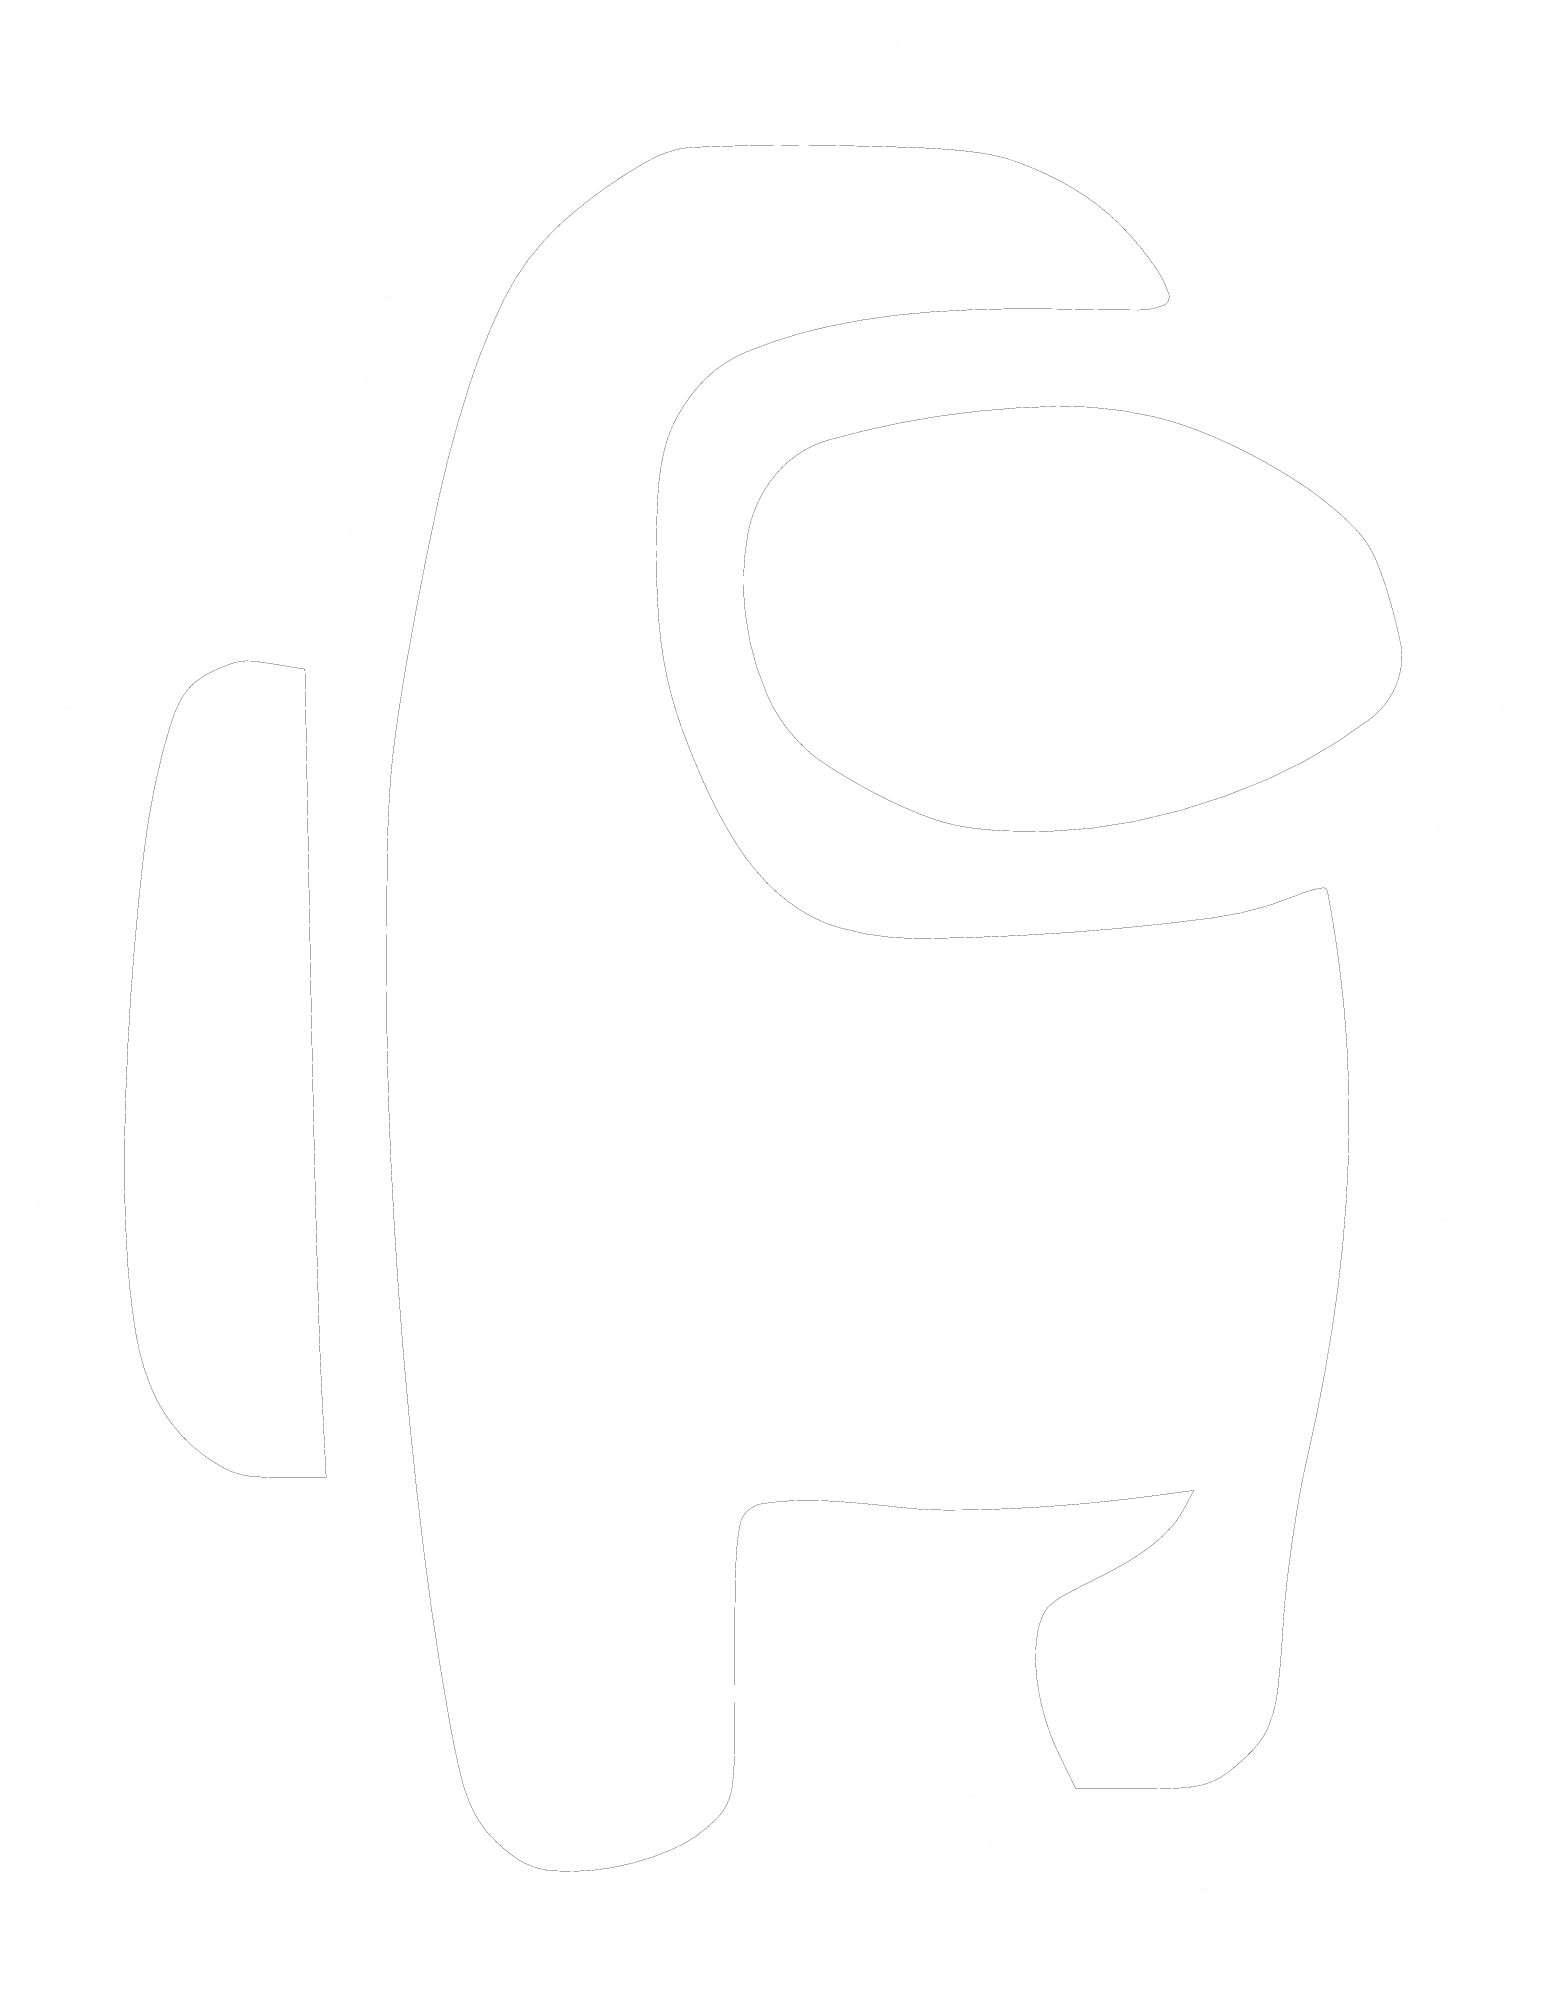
# Model space of a CAD drawing. Header units: inches. Extents: x 0.68 to 3.23, y 0.27 to 3.64.
import ezdxf

# ---------------------------------------------------------------- set-up
doc = ezdxf.new("R2010")
doc.units = ezdxf.units.IN
doc.header["$MEASUREMENT"] = 0
doc.layers.add('Mechanical 1', color=6, linetype='Continuous')
doc.layers.add('Pad Holes', color=156, linetype='Continuous')

msp = doc.modelspace()

# ---------------------------------------------------------------- hatches: boundary and pattern name
at = {"layer": 'Pad Holes'}
h = msp.add_hatch(color=7, dxfattribs=at)
edge = h.paths.add_edge_path()
edge.add_arc((1.8083, 3.6286), 0.000125, 0, 360)
h = msp.add_hatch(color=7, dxfattribs=at)
edge = h.paths.add_edge_path()
edge.add_arc((1.8083, 3.6286), 0.000125, 0, 360)
h = msp.add_hatch(color=7, dxfattribs=at)
edge = h.paths.add_edge_path()
edge.add_arc((1.8991, 3.638), 0.000125, 0, 360)
h = msp.add_hatch(color=7, dxfattribs=at)
edge = h.paths.add_edge_path()
edge.add_arc((1.8991, 3.638), 0.000125, 0, 360)
h = msp.add_hatch(color=7, dxfattribs=at)
edge = h.paths.add_edge_path()
edge.add_arc((2.0364, 3.6407), 0.000125, 0, 360)
h = msp.add_hatch(color=7, dxfattribs=at)
edge = h.paths.add_edge_path()
edge.add_arc((2.0364, 3.6407), 0.000125, 0, 360)
h = msp.add_hatch(color=7, dxfattribs=at)
edge = h.paths.add_edge_path()
edge.add_arc((2.1766, 3.6378), 0.000125, 0, 360)
h = msp.add_hatch(color=7, dxfattribs=at)
edge = h.paths.add_edge_path()
edge.add_arc((2.1766, 3.6378), 0.000125, 0, 360)
h = msp.add_hatch(color=7, dxfattribs=at)
edge = h.paths.add_edge_path()
edge.add_arc((2.2806, 3.6286), 0.000125, 0, 360)
h = msp.add_hatch(color=7, dxfattribs=at)
edge = h.paths.add_edge_path()
edge.add_arc((2.2806, 3.6286), 0.000125, 0, 360)
h = msp.add_hatch(color=7, dxfattribs=at)
edge = h.paths.add_edge_path()
edge.add_arc((1.7001, 3.6027), 0.000125, 0, 360)
h = msp.add_hatch(color=7, dxfattribs=at)
edge = h.paths.add_edge_path()
edge.add_arc((1.7001, 3.6027), 0.000125, 0, 360)
h = msp.add_hatch(color=7, dxfattribs=at)
edge = h.paths.add_edge_path()
edge.add_arc((2.4143, 3.5988), 0.000125, 0, 360)
h = msp.add_hatch(color=7, dxfattribs=at)
edge = h.paths.add_edge_path()
edge.add_arc((2.4143, 3.5988), 0.000125, 0, 360)
h = msp.add_hatch(color=7, dxfattribs=at)
edge = h.paths.add_edge_path()
edge.add_arc((1.6077, 3.5637), 0.000125, 0, 360)
h = msp.add_hatch(color=7, dxfattribs=at)
edge = h.paths.add_edge_path()
edge.add_arc((1.6077, 3.5637), 0.000125, 0, 360)
h = msp.add_hatch(color=7, dxfattribs=at)
edge = h.paths.add_edge_path()
edge.add_arc((2.5386, 3.5479), 0.000125, 0, 360)
h = msp.add_hatch(color=7, dxfattribs=at)
edge = h.paths.add_edge_path()
edge.add_arc((2.5386, 3.5479), 0.000125, 0, 360)
h = msp.add_hatch(color=7, dxfattribs=at)
edge = h.paths.add_edge_path()
edge.add_arc((1.5245, 3.5083), 0.000125, 0, 360)
h = msp.add_hatch(color=7, dxfattribs=at)
edge = h.paths.add_edge_path()
edge.add_arc((1.5245, 3.5083), 0.000125, 0, 360)
h = msp.add_hatch(color=7, dxfattribs=at)
edge = h.paths.add_edge_path()
edge.add_arc((2.6572, 3.4737), 0.000125, 0, 360)
h = msp.add_hatch(color=7, dxfattribs=at)
edge = h.paths.add_edge_path()
edge.add_arc((2.6572, 3.4737), 0.000125, 0, 360)
h = msp.add_hatch(color=7, dxfattribs=at)
edge = h.paths.add_edge_path()
edge.add_arc((1.4442, 3.4331), 0.000125, 0, 360)
h = msp.add_hatch(color=7, dxfattribs=at)
edge = h.paths.add_edge_path()
edge.add_arc((1.4442, 3.4331), 0.000125, 0, 360)
h = msp.add_hatch(color=7, dxfattribs=at)
edge = h.paths.add_edge_path()
edge.add_arc((2.7735, 3.3744), 0.000125, 0, 360)
h = msp.add_hatch(color=7, dxfattribs=at)
edge = h.paths.add_edge_path()
edge.add_arc((2.7735, 3.3744), 0.000125, 0, 360)
h = msp.add_hatch(color=7, dxfattribs=at)
edge = h.paths.add_edge_path()
edge.add_arc((1.3559, 3.3184), 0.000125, 0, 360)
h = msp.add_hatch(color=7, dxfattribs=at)
edge = h.paths.add_edge_path()
edge.add_arc((1.3559, 3.3184), 0.000125, 0, 360)
h = msp.add_hatch(color=7, dxfattribs=at)
edge = h.paths.add_edge_path()
edge.add_arc((2.8465, 3.2992), 0.000125, 0, 360)
h = msp.add_hatch(color=7, dxfattribs=at)
edge = h.paths.add_edge_path()
edge.add_arc((2.8465, 3.2992), 0.000125, 0, 360)
h = msp.add_hatch(color=7, dxfattribs=at)
edge = h.paths.add_edge_path()
edge.add_arc((2.8988, 3.2347), 0.000125, 0, 360)
h = msp.add_hatch(color=7, dxfattribs=at)
edge = h.paths.add_edge_path()
edge.add_arc((2.8988, 3.2347), 0.000125, 0, 360)
h = msp.add_hatch(color=7, dxfattribs=at)
edge = h.paths.add_edge_path()
edge.add_arc((1.2925, 3.1927), 0.000125, 0, 360)
h = msp.add_hatch(color=7, dxfattribs=at)
edge = h.paths.add_edge_path()
edge.add_arc((1.2925, 3.1927), 0.000125, 0, 360)
h = msp.add_hatch(color=7, dxfattribs=at)
edge = h.paths.add_edge_path()
edge.add_arc((2.9307, 3.1826), 0.000125, 0, 360)
h = msp.add_hatch(color=7, dxfattribs=at)
edge = h.paths.add_edge_path()
edge.add_arc((2.9307, 3.1826), 0.000125, 0, 360)
h = msp.add_hatch(color=7, dxfattribs=at)
edge = h.paths.add_edge_path()
edge.add_arc((2.9324, 3.1519), 0.000125, 0, 360)
h = msp.add_hatch(color=7, dxfattribs=at)
edge = h.paths.add_edge_path()
edge.add_arc((2.9324, 3.1519), 0.000125, 0, 360)
h = msp.add_hatch(color=7, dxfattribs=at)
edge = h.paths.add_edge_path()
edge.add_arc((2.9335, 3.137), 0.000125, 0, 360)
h = msp.add_hatch(color=7, dxfattribs=at)
edge = h.paths.add_edge_path()
edge.add_arc((2.9335, 3.137), 0.000125, 0, 360)
h = msp.add_hatch(color=7, dxfattribs=at)
edge = h.paths.add_edge_path()
edge.add_arc((2.9499, 3.1121), 0.000125, 0, 360)
h = msp.add_hatch(color=7, dxfattribs=at)
edge = h.paths.add_edge_path()
edge.add_arc((2.9499, 3.1121), 0.000125, 0, 360)
h = msp.add_hatch(color=7, dxfattribs=at)
edge = h.paths.add_edge_path()
edge.add_arc((2.979, 3.0781), 0.000125, 0, 360)
h = msp.add_hatch(color=7, dxfattribs=at)
edge = h.paths.add_edge_path()
edge.add_arc((2.979, 3.0781), 0.000125, 0, 360)
h = msp.add_hatch(color=7, dxfattribs=at)
edge = h.paths.add_edge_path()
edge.add_arc((1.2519, 3.0494), 0.000125, 0, 360)
h = msp.add_hatch(color=7, dxfattribs=at)
edge = h.paths.add_edge_path()
edge.add_arc((1.2519, 3.0494), 0.000125, 0, 360)
h = msp.add_hatch(color=7, dxfattribs=at)
edge = h.paths.add_edge_path()
edge.add_arc((3.0258, 3.0306), 0.000125, 0, 360)
h = msp.add_hatch(color=7, dxfattribs=at)
edge = h.paths.add_edge_path()
edge.add_arc((3.0258, 3.0306), 0.000125, 0, 360)
h = msp.add_hatch(color=7, dxfattribs=at)
edge = h.paths.add_edge_path()
edge.add_arc((1.2315, 2.8819), 0.000125, 0, 360)
h = msp.add_hatch(color=7, dxfattribs=at)
edge = h.paths.add_edge_path()
edge.add_arc((1.2315, 2.8819), 0.000125, 0, 360)
h = msp.add_hatch(color=7, dxfattribs=at)
edge = h.paths.add_edge_path()
edge.add_arc((1.2235, 2.7755), 0.000125, 0, 360)
h = msp.add_hatch(color=7, dxfattribs=at)
edge = h.paths.add_edge_path()
edge.add_arc((1.2235, 2.7755), 0.000125, 0, 360)
h = msp.add_hatch(color=7, dxfattribs=at)
edge = h.paths.add_edge_path()
edge.add_arc((1.1811, 2.7339), 0.000125, 0, 360)
h = msp.add_hatch(color=7, dxfattribs=at)
edge = h.paths.add_edge_path()
edge.add_arc((1.1811, 2.7339), 0.000125, 0, 360)
h = msp.add_hatch(color=7, dxfattribs=at)
edge = h.paths.add_edge_path()
edge.add_arc((1.2101, 2.7478), 0.000125, 0, 360)
h = msp.add_hatch(color=7, dxfattribs=at)
edge = h.paths.add_edge_path()
edge.add_arc((1.2101, 2.7478), 0.000125, 0, 360)
h = msp.add_hatch(color=7, dxfattribs=at)
edge = h.paths.add_edge_path()
edge.add_arc((0.9492, 2.7001), 0.000125, 0, 360)
h = msp.add_hatch(color=7, dxfattribs=at)
edge = h.paths.add_edge_path()
edge.add_arc((0.9492, 2.7001), 0.000125, 0, 360)
h = msp.add_hatch(color=7, dxfattribs=at)
edge = h.paths.add_edge_path()
edge.add_arc((1.0575, 2.7178), 0.000125, 0, 360)
h = msp.add_hatch(color=7, dxfattribs=at)
edge = h.paths.add_edge_path()
edge.add_arc((1.0575, 2.7178), 0.000125, 0, 360)
h = msp.add_hatch(color=7, dxfattribs=at)
edge = h.paths.add_edge_path()
edge.add_arc((0.868, 2.6753), 0.000125, 0, 360)
h = msp.add_hatch(color=7, dxfattribs=at)
edge = h.paths.add_edge_path()
edge.add_arc((0.868, 2.6753), 0.000125, 0, 360)
h = msp.add_hatch(color=7, dxfattribs=at)
edge = h.paths.add_edge_path()
edge.add_arc((0.8102, 2.6427), 0.000125, 0, 360)
h = msp.add_hatch(color=7, dxfattribs=at)
edge = h.paths.add_edge_path()
edge.add_arc((0.8102, 2.6427), 0.000125, 0, 360)
h = msp.add_hatch(color=7, dxfattribs=at)
edge = h.paths.add_edge_path()
edge.add_arc((0.7738, 2.6014), 0.000125, 0, 360)
h = msp.add_hatch(color=7, dxfattribs=at)
edge = h.paths.add_edge_path()
edge.add_arc((0.7738, 2.6014), 0.000125, 0, 360)
h = msp.add_hatch(color=7, dxfattribs=at)
edge = h.paths.add_edge_path()
edge.add_arc((0.73, 2.4771), 0.000125, 0, 360)
h = msp.add_hatch(color=7, dxfattribs=at)
edge = h.paths.add_edge_path()
edge.add_arc((0.73, 2.4771), 0.000125, 0, 360)
h = msp.add_hatch(color=7, dxfattribs=at)
edge = h.paths.add_edge_path()
edge.add_arc((3.2296, 2.4811), 0.000125, 0, 360)
h = msp.add_hatch(color=7, dxfattribs=at)
edge = h.paths.add_edge_path()
edge.add_arc((3.2296, 2.4811), 0.000125, 0, 360)
h = msp.add_hatch(color=7, dxfattribs=at)
edge = h.paths.add_edge_path()
edge.add_arc((3.1499, 2.3147), 0.000125, 0, 360)
h = msp.add_hatch(color=7, dxfattribs=at)
edge = h.paths.add_edge_path()
edge.add_arc((3.1499, 2.3147), 0.000125, 0, 360)
h = msp.add_hatch(color=7, dxfattribs=at)
edge = h.paths.add_edge_path()
edge.add_arc((3.1181, 2.2728), 0.000125, 0, 360)
h = msp.add_hatch(color=7, dxfattribs=at)
edge = h.paths.add_edge_path()
edge.add_arc((3.1181, 2.2728), 0.000125, 0, 360)
h = msp.add_hatch(color=7, dxfattribs=at)
edge = h.paths.add_edge_path()
edge.add_arc((0.7004, 2.251), 0.000125, 0, 360)
h = msp.add_hatch(color=7, dxfattribs=at)
edge = h.paths.add_edge_path()
edge.add_arc((0.7004, 2.251), 0.000125, 0, 360)
h = msp.add_hatch(color=7, dxfattribs=at)
edge = h.paths.add_edge_path()
edge.add_arc((0.6832, 1.959), 0.000125, 0, 360)
h = msp.add_hatch(color=7, dxfattribs=at)
edge = h.paths.add_edge_path()
edge.add_arc((0.6832, 1.959), 0.000125, 0, 360)
h = msp.add_hatch(color=7, dxfattribs=at)
edge = h.paths.add_edge_path()
edge.add_arc((3.1273, 1.9687), 0.000125, 0, 360)
h = msp.add_hatch(color=7, dxfattribs=at)
edge = h.paths.add_edge_path()
edge.add_arc((3.1273, 1.9687), 0.000125, 0, 360)
h = msp.add_hatch(color=7, dxfattribs=at)
edge = h.paths.add_edge_path()
edge.add_arc((3.1308, 1.7495), 0.000125, 0, 360)
h = msp.add_hatch(color=7, dxfattribs=at)
edge = h.paths.add_edge_path()
edge.add_arc((3.1308, 1.7495), 0.000125, 0, 360)
h = msp.add_hatch(color=7, dxfattribs=at)
edge = h.paths.add_edge_path()
edge.add_arc((0.6812, 1.6055), 0.000125, 0, 360)
h = msp.add_hatch(color=7, dxfattribs=at)
edge = h.paths.add_edge_path()
edge.add_arc((0.6812, 1.6055), 0.000125, 0, 360)
h = msp.add_hatch(color=7, dxfattribs=at)
edge = h.paths.add_edge_path()
edge.add_arc((3.1256, 1.5845), 0.000125, 0, 360)
h = msp.add_hatch(color=7, dxfattribs=at)
edge = h.paths.add_edge_path()
edge.add_arc((3.1256, 1.5845), 0.000125, 0, 360)
h = msp.add_hatch(color=7, dxfattribs=at)
edge = h.paths.add_edge_path()
edge.add_arc((3.109, 1.4061), 0.000125, 0, 360)
h = msp.add_hatch(color=7, dxfattribs=at)
edge = h.paths.add_edge_path()
edge.add_arc((3.109, 1.4061), 0.000125, 0, 360)
h = msp.add_hatch(color=7, dxfattribs=at)
edge = h.paths.add_edge_path()
edge.add_arc((0.6854, 1.2984), 0.000125, 0, 360)
h = msp.add_hatch(color=7, dxfattribs=at)
edge = h.paths.add_edge_path()
edge.add_arc((0.6854, 1.2984), 0.000125, 0, 360)
h = msp.add_hatch(color=7, dxfattribs=at)
edge = h.paths.add_edge_path()
edge.add_arc((0.7303, 1.2073), 0.000125, 0, 360)
h = msp.add_hatch(color=7, dxfattribs=at)
edge = h.paths.add_edge_path()
edge.add_arc((0.7303, 1.2073), 0.000125, 0, 360)
h = msp.add_hatch(color=7, dxfattribs=at)
edge = h.paths.add_edge_path()
edge.add_arc((0.7787, 1.126), 0.000125, 0, 360)
h = msp.add_hatch(color=7, dxfattribs=at)
edge = h.paths.add_edge_path()
edge.add_arc((0.7787, 1.126), 0.000125, 0, 360)
h = msp.add_hatch(color=7, dxfattribs=at)
edge = h.paths.add_edge_path()
edge.add_arc((3.0734, 1.1326), 0.000125, 0, 360)
h = msp.add_hatch(color=7, dxfattribs=at)
edge = h.paths.add_edge_path()
edge.add_arc((3.0734, 1.1326), 0.000125, 0, 360)
h = msp.add_hatch(color=7, dxfattribs=at)
edge = h.paths.add_edge_path()
edge.add_arc((0.8399, 1.052), 0.000125, 0, 360)
h = msp.add_hatch(color=7, dxfattribs=at)
edge = h.paths.add_edge_path()
edge.add_arc((0.8399, 1.052), 0.000125, 0, 360)
h = msp.add_hatch(color=7, dxfattribs=at)
edge = h.paths.add_edge_path()
edge.add_arc((0.9031, 0.9959), 0.000125, 0, 360)
h = msp.add_hatch(color=7, dxfattribs=at)
edge = h.paths.add_edge_path()
edge.add_arc((0.9031, 0.9959), 0.000125, 0, 360)
h = msp.add_hatch(color=7, dxfattribs=at)
edge = h.paths.add_edge_path()
edge.add_arc((1.1273, 0.9825), 0.000125, 0, 360)
h = msp.add_hatch(color=7, dxfattribs=at)
edge = h.paths.add_edge_path()
edge.add_arc((1.1273, 0.9825), 0.000125, 0, 360)
h = msp.add_hatch(color=7, dxfattribs=at)
edge = h.paths.add_edge_path()
edge.add_arc((1.1545, 0.9835), 0.000125, 0, 360)
h = msp.add_hatch(color=7, dxfattribs=at)
edge = h.paths.add_edge_path()
edge.add_arc((1.1545, 0.9835), 0.000125, 0, 360)
h = msp.add_hatch(color=7, dxfattribs=at)
edge = h.paths.add_edge_path()
edge.add_arc((1.173, 0.9806), 0.000125, 0, 360)
h = msp.add_hatch(color=7, dxfattribs=at)
edge = h.paths.add_edge_path()
edge.add_arc((1.173, 0.9806), 0.000125, 0, 360)
h = msp.add_hatch(color=7, dxfattribs=at)
edge = h.paths.add_edge_path()
edge.add_arc((0.9562, 0.9724), 0.000125, 0, 360)
h = msp.add_hatch(color=7, dxfattribs=at)
edge = h.paths.add_edge_path()
edge.add_arc((0.9562, 0.9724), 0.000125, 0, 360)
h = msp.add_hatch(color=7, dxfattribs=at)
edge = h.paths.add_edge_path()
edge.add_arc((0.9795, 0.97), 0.000125, 0, 360)
h = msp.add_hatch(color=7, dxfattribs=at)
edge = h.paths.add_edge_path()
edge.add_arc((0.9795, 0.97), 0.000125, 0, 360)
h = msp.add_hatch(color=7, dxfattribs=at)
edge = h.paths.add_edge_path()
edge.add_arc((1.013, 0.9702), 0.000125, 0, 360)
h = msp.add_hatch(color=7, dxfattribs=at)
edge = h.paths.add_edge_path()
edge.add_arc((1.013, 0.9702), 0.000125, 0, 360)
h = msp.add_hatch(color=7, dxfattribs=at)
edge = h.paths.add_edge_path()
edge.add_arc((1.0501, 0.9725), 0.000125, 0, 360)
h = msp.add_hatch(color=7, dxfattribs=at)
edge = h.paths.add_edge_path()
edge.add_arc((1.0501, 0.9725), 0.000125, 0, 360)
h = msp.add_hatch(color=7, dxfattribs=at)
edge = h.paths.add_edge_path()
edge.add_arc((1.0853, 0.9768), 0.000125, 0, 360)
h = msp.add_hatch(color=7, dxfattribs=at)
edge = h.paths.add_edge_path()
edge.add_arc((1.0853, 0.9768), 0.000125, 0, 360)
h = msp.add_hatch(color=7, dxfattribs=at)
edge = h.paths.add_edge_path()
edge.add_arc((1.1858, 0.9733), 0.000125, 0, 360)
h = msp.add_hatch(color=7, dxfattribs=at)
edge = h.paths.add_edge_path()
edge.add_arc((1.1858, 0.9733), 0.000125, 0, 360)
h = msp.add_hatch(color=7, dxfattribs=at)
edge = h.paths.add_edge_path()
edge.add_arc((1.1941, 0.9583), 0.000125, 0, 360)
h = msp.add_hatch(color=7, dxfattribs=at)
edge = h.paths.add_edge_path()
edge.add_arc((1.1941, 0.9583), 0.000125, 0, 360)
h = msp.add_hatch(color=7, dxfattribs=at)
edge = h.paths.add_edge_path()
edge.add_arc((2.1413, 0.9446), 0.000125, 0, 360)
h = msp.add_hatch(color=7, dxfattribs=at)
edge = h.paths.add_edge_path()
edge.add_arc((2.1413, 0.9446), 0.000125, 0, 360)
h = msp.add_hatch(color=7, dxfattribs=at)
edge = h.paths.add_edge_path()
edge.add_arc((2.1919, 0.9477), 0.000125, 0, 360)
h = msp.add_hatch(color=7, dxfattribs=at)
edge = h.paths.add_edge_path()
edge.add_arc((2.1919, 0.9477), 0.000125, 0, 360)
h = msp.add_hatch(color=7, dxfattribs=at)
edge = h.paths.add_edge_path()
edge.add_arc((1.2, 0.9219), 0.000125, 0, 360)
h = msp.add_hatch(color=7, dxfattribs=at)
edge = h.paths.add_edge_path()
edge.add_arc((1.2, 0.9219), 0.000125, 0, 360)
h = msp.add_hatch(color=7, dxfattribs=at)
edge = h.paths.add_edge_path()
edge.add_arc((2.1142, 0.9305), 0.000125, 0, 360)
h = msp.add_hatch(color=7, dxfattribs=at)
edge = h.paths.add_edge_path()
edge.add_arc((2.1142, 0.9305), 0.000125, 0, 360)
h = msp.add_hatch(color=7, dxfattribs=at)
edge = h.paths.add_edge_path()
edge.add_arc((2.2217, 0.9318), 0.000125, 0, 360)
h = msp.add_hatch(color=7, dxfattribs=at)
edge = h.paths.add_edge_path()
edge.add_arc((2.2217, 0.9318), 0.000125, 0, 360)
h = msp.add_hatch(color=7, dxfattribs=at)
edge = h.paths.add_edge_path()
edge.add_arc((2.0992, 0.904), 0.000125, 0, 360)
h = msp.add_hatch(color=7, dxfattribs=at)
edge = h.paths.add_edge_path()
edge.add_arc((2.0992, 0.904), 0.000125, 0, 360)
h = msp.add_hatch(color=7, dxfattribs=at)
edge = h.paths.add_edge_path()
edge.add_arc((2.2413, 0.8907), 0.000125, 0, 360)
h = msp.add_hatch(color=7, dxfattribs=at)
edge = h.paths.add_edge_path()
edge.add_arc((2.2413, 0.8907), 0.000125, 0, 360)
h = msp.add_hatch(color=7, dxfattribs=at)
edge = h.paths.add_edge_path()
edge.add_arc((3.033, 0.8841), 0.000125, 0, 360)
h = msp.add_hatch(color=7, dxfattribs=at)
edge = h.paths.add_edge_path()
edge.add_arc((3.033, 0.8841), 0.000125, 0, 360)
h = msp.add_hatch(color=7, dxfattribs=at)
edge = h.paths.add_edge_path()
edge.add_arc((1.2046, 0.8696), 0.000125, 0, 360)
h = msp.add_hatch(color=7, dxfattribs=at)
edge = h.paths.add_edge_path()
edge.add_arc((1.2046, 0.8696), 0.000125, 0, 360)
h = msp.add_hatch(color=7, dxfattribs=at)
edge = h.paths.add_edge_path()
edge.add_arc((2.0908, 0.8482), 0.000125, 0, 360)
h = msp.add_hatch(color=7, dxfattribs=at)
edge = h.paths.add_edge_path()
edge.add_arc((2.0908, 0.8482), 0.000125, 0, 360)
h = msp.add_hatch(color=7, dxfattribs=at)
edge = h.paths.add_edge_path()
edge.add_arc((1.2076, 0.795), 0.000125, 0, 360)
h = msp.add_hatch(color=7, dxfattribs=at)
edge = h.paths.add_edge_path()
edge.add_arc((1.2076, 0.795), 0.000125, 0, 360)
h = msp.add_hatch(color=7, dxfattribs=at)
edge = h.paths.add_edge_path()
edge.add_arc((2.2605, 0.7932), 0.000125, 0, 360)
h = msp.add_hatch(color=7, dxfattribs=at)
edge = h.paths.add_edge_path()
edge.add_arc((2.2605, 0.7932), 0.000125, 0, 360)
h = msp.add_hatch(color=7, dxfattribs=at)
edge = h.paths.add_edge_path()
edge.add_arc((1.214, 0.6779), 0.000125, 0, 360)
h = msp.add_hatch(color=7, dxfattribs=at)
edge = h.paths.add_edge_path()
edge.add_arc((1.214, 0.6779), 0.000125, 0, 360)
h = msp.add_hatch(color=7, dxfattribs=at)
edge = h.paths.add_edge_path()
edge.add_arc((2.0794, 0.677), 0.000125, 0, 360)
h = msp.add_hatch(color=7, dxfattribs=at)
edge = h.paths.add_edge_path()
edge.add_arc((2.0794, 0.677), 0.000125, 0, 360)
h = msp.add_hatch(color=7, dxfattribs=at)
edge = h.paths.add_edge_path()
edge.add_arc((2.283, 0.6788), 0.000125, 0, 360)
h = msp.add_hatch(color=7, dxfattribs=at)
edge = h.paths.add_edge_path()
edge.add_arc((2.283, 0.6788), 0.000125, 0, 360)
h = msp.add_hatch(color=7, dxfattribs=at)
edge = h.paths.add_edge_path()
edge.add_arc((2.989, 0.7051), 0.000125, 0, 360)
h = msp.add_hatch(color=7, dxfattribs=at)
edge = h.paths.add_edge_path()
edge.add_arc((2.989, 0.7051), 0.000125, 0, 360)
h = msp.add_hatch(color=7, dxfattribs=at)
edge = h.paths.add_edge_path()
edge.add_arc((1.2267, 0.5742), 0.000125, 0, 360)
h = msp.add_hatch(color=7, dxfattribs=at)
edge = h.paths.add_edge_path()
edge.add_arc((1.2267, 0.5742), 0.000125, 0, 360)
h = msp.add_hatch(color=7, dxfattribs=at)
edge = h.paths.add_edge_path()
edge.add_arc((2.3096, 0.5807), 0.000125, 0, 360)
h = msp.add_hatch(color=7, dxfattribs=at)
edge = h.paths.add_edge_path()
edge.add_arc((2.3096, 0.5807), 0.000125, 0, 360)
h = msp.add_hatch(color=7, dxfattribs=at)
edge = h.paths.add_edge_path()
edge.add_arc((2.9383, 0.5772), 0.000125, 0, 360)
h = msp.add_hatch(color=7, dxfattribs=at)
edge = h.paths.add_edge_path()
edge.add_arc((2.9383, 0.5772), 0.000125, 0, 360)
h = msp.add_hatch(color=7, dxfattribs=at)
edge = h.paths.add_edge_path()
edge.add_arc((2.0717, 0.5693), 0.000125, 0, 360)
h = msp.add_hatch(color=7, dxfattribs=at)
edge = h.paths.add_edge_path()
edge.add_arc((2.0717, 0.5693), 0.000125, 0, 360)
h = msp.add_hatch(color=7, dxfattribs=at)
edge = h.paths.add_edge_path()
edge.add_arc((2.0643, 0.5178), 0.000125, 0, 360)
h = msp.add_hatch(color=7, dxfattribs=at)
edge = h.paths.add_edge_path()
edge.add_arc((2.0643, 0.5178), 0.000125, 0, 360)
h = msp.add_hatch(color=7, dxfattribs=at)
edge = h.paths.add_edge_path()
edge.add_arc((1.2446, 0.4877), 0.000125, 0, 360)
h = msp.add_hatch(color=7, dxfattribs=at)
edge = h.paths.add_edge_path()
edge.add_arc((1.2446, 0.4877), 0.000125, 0, 360)
h = msp.add_hatch(color=7, dxfattribs=at)
edge = h.paths.add_edge_path()
edge.add_arc((2.0524, 0.4821), 0.000125, 0, 360)
h = msp.add_hatch(color=7, dxfattribs=at)
edge = h.paths.add_edge_path()
edge.add_arc((2.0524, 0.4821), 0.000125, 0, 360)
h = msp.add_hatch(color=7, dxfattribs=at)
edge = h.paths.add_edge_path()
edge.add_arc((2.3379, 0.504), 0.000125, 0, 360)
h = msp.add_hatch(color=7, dxfattribs=at)
edge = h.paths.add_edge_path()
edge.add_arc((2.3379, 0.504), 0.000125, 0, 360)
h = msp.add_hatch(color=7, dxfattribs=at)
edge = h.paths.add_edge_path()
edge.add_arc((2.8768, 0.4936), 0.000125, 0, 360)
h = msp.add_hatch(color=7, dxfattribs=at)
edge = h.paths.add_edge_path()
edge.add_arc((2.8768, 0.4936), 0.000125, 0, 360)
h = msp.add_hatch(color=7, dxfattribs=at)
edge = h.paths.add_edge_path()
edge.add_arc((2.0312, 0.4453), 0.000125, 0, 360)
h = msp.add_hatch(color=7, dxfattribs=at)
edge = h.paths.add_edge_path()
edge.add_arc((2.0312, 0.4453), 0.000125, 0, 360)
h = msp.add_hatch(color=7, dxfattribs=at)
edge = h.paths.add_edge_path()
edge.add_arc((2.3656, 0.4611), 0.000125, 0, 360)
h = msp.add_hatch(color=7, dxfattribs=at)
edge = h.paths.add_edge_path()
edge.add_arc((2.3656, 0.4611), 0.000125, 0, 360)
h = msp.add_hatch(color=7, dxfattribs=at)
edge = h.paths.add_edge_path()
edge.add_arc((2.3977, 0.4389), 0.000125, 0, 360)
h = msp.add_hatch(color=7, dxfattribs=at)
edge = h.paths.add_edge_path()
edge.add_arc((2.3977, 0.4389), 0.000125, 0, 360)
h = msp.add_hatch(color=7, dxfattribs=at)
edge = h.paths.add_edge_path()
edge.add_arc((2.8283, 0.4568), 0.000125, 0, 360)
h = msp.add_hatch(color=7, dxfattribs=at)
edge = h.paths.add_edge_path()
edge.add_arc((2.8283, 0.4568), 0.000125, 0, 360)
h = msp.add_hatch(color=7, dxfattribs=at)
edge = h.paths.add_edge_path()
edge.add_arc((1.2674, 0.4243), 0.000125, 0, 360)
h = msp.add_hatch(color=7, dxfattribs=at)
edge = h.paths.add_edge_path()
edge.add_arc((1.2674, 0.4243), 0.000125, 0, 360)
h = msp.add_hatch(color=7, dxfattribs=at)
edge = h.paths.add_edge_path()
edge.add_arc((2.4456, 0.4248), 0.000125, 0, 360)
h = msp.add_hatch(color=7, dxfattribs=at)
edge = h.paths.add_edge_path()
edge.add_arc((2.4456, 0.4248), 0.000125, 0, 360)
h = msp.add_hatch(color=7, dxfattribs=at)
edge = h.paths.add_edge_path()
edge.add_arc((2.515, 0.4172), 0.000125, 0, 360)
h = msp.add_hatch(color=7, dxfattribs=at)
edge = h.paths.add_edge_path()
edge.add_arc((2.515, 0.4172), 0.000125, 0, 360)
h = msp.add_hatch(color=7, dxfattribs=at)
edge = h.paths.add_edge_path()
edge.add_arc((2.6182, 0.4154), 0.000125, 0, 360)
h = msp.add_hatch(color=7, dxfattribs=at)
edge = h.paths.add_edge_path()
edge.add_arc((2.6182, 0.4154), 0.000125, 0, 360)
h = msp.add_hatch(color=7, dxfattribs=at)
edge = h.paths.add_edge_path()
edge.add_arc((2.7077, 0.4199), 0.000125, 0, 360)
h = msp.add_hatch(color=7, dxfattribs=at)
edge = h.paths.add_edge_path()
edge.add_arc((2.7077, 0.4199), 0.000125, 0, 360)
h = msp.add_hatch(color=7, dxfattribs=at)
edge = h.paths.add_edge_path()
edge.add_arc((2.7745, 0.433), 0.000125, 0, 360)
h = msp.add_hatch(color=7, dxfattribs=at)
edge = h.paths.add_edge_path()
edge.add_arc((2.7745, 0.433), 0.000125, 0, 360)
h = msp.add_hatch(color=7, dxfattribs=at)
edge = h.paths.add_edge_path()
edge.add_arc((1.3161, 0.3719), 0.000125, 0, 360)
h = msp.add_hatch(color=7, dxfattribs=at)
edge = h.paths.add_edge_path()
edge.add_arc((1.3161, 0.3719), 0.000125, 0, 360)
h = msp.add_hatch(color=7, dxfattribs=at)
edge = h.paths.add_edge_path()
edge.add_arc((1.9673, 0.3789), 0.000125, 0, 360)
h = msp.add_hatch(color=7, dxfattribs=at)
edge = h.paths.add_edge_path()
edge.add_arc((1.9673, 0.3789), 0.000125, 0, 360)
h = msp.add_hatch(color=7, dxfattribs=at)
edge = h.paths.add_edge_path()
edge.add_arc((1.4234, 0.3211), 0.000125, 0, 360)
h = msp.add_hatch(color=7, dxfattribs=at)
edge = h.paths.add_edge_path()
edge.add_arc((1.4234, 0.3211), 0.000125, 0, 360)
h = msp.add_hatch(color=7, dxfattribs=at)
edge = h.paths.add_edge_path()
edge.add_arc((1.8735, 0.3215), 0.000125, 0, 360)
h = msp.add_hatch(color=7, dxfattribs=at)
edge = h.paths.add_edge_path()
edge.add_arc((1.8735, 0.3215), 0.000125, 0, 360)
h = msp.add_hatch(color=7, dxfattribs=at)
edge = h.paths.add_edge_path()
edge.add_arc((1.5507, 0.2832), 0.000125, 0, 360)
h = msp.add_hatch(color=7, dxfattribs=at)
edge = h.paths.add_edge_path()
edge.add_arc((1.5507, 0.2832), 0.000125, 0, 360)
h = msp.add_hatch(color=7, dxfattribs=at)
edge = h.paths.add_edge_path()
edge.add_arc((1.7685, 0.282), 0.000125, 0, 360)
h = msp.add_hatch(color=7, dxfattribs=at)
edge = h.paths.add_edge_path()
edge.add_arc((1.7685, 0.282), 0.000125, 0, 360)
h = msp.add_hatch(color=7, dxfattribs=at)
edge = h.paths.add_edge_path()
edge.add_arc((1.6712, 0.2696), 0.000125, 0, 360)
h = msp.add_hatch(color=7, dxfattribs=at)
edge = h.paths.add_edge_path()
edge.add_arc((1.6712, 0.2696), 0.000125, 0, 360)

# ---------------------------------------------------------------- linework, layer by layer
at = {"layer": 'Mechanical 1', "const_width": 0.0005}
for points in [[(1.7416, 3.4278, -0.066894), (1.7909, 3.4476)], [(1.7909, 3.4476, -0.051276), (1.8192, 3.4517)], [(1.8192, 3.4517, -0.004421), (1.8925, 3.4541)], [(1.8925, 3.4541, -0.005793), (1.9802, 3.4553)], [(1.9802, 3.4553, -0.004462), (2.0759, 3.4546)], [(2.0759, 3.4546, -0.003876), (2.2025, 3.4515)], [(2.2025, 3.4515, -0.014437), (2.2821, 3.4466)], [(2.2821, 3.4466, -0.022831), (2.3382, 3.439)], [(2.3382, 3.439, -0.041569), (2.3827, 3.427)], [(1.6762, 3.3869, -0.022804), (1.7416, 3.4278)], [(2.3827, 3.427, -0.03339), (2.4594, 3.3933)], [(1.6107, 3.3369, -0.023054), (1.6762, 3.3869)], [(2.4594, 3.3933, -0.043403), (2.5241, 3.352)], [(2.5241, 3.352, -0.044376), (2.5796, 3.301)], [(1.559, 3.287, -0.034605), (1.6107, 3.3369)], [(1.4905, 3.1855, -0.070889), (1.559, 3.287)], [(2.5796, 3.301, -0.037459), (2.6288, 3.2382)], [(2.6288, 3.2382, -0.070611), (2.6488, 3.1966)], [(1.4317, 3.0397, -0.034111), (1.4905, 3.1855)], [(2.2363, 3.1653, -0.022437), (2.4515, 3.1703)], [(2.5964, 3.1685, -0.004473), (2.4515, 3.1703)], [(2.6391, 3.1763, -0.092581), (2.5964, 3.1685)], [(2.6488, 3.1966, -0.397222), (2.6391, 3.1763)], [(1.9147, 3.0962, -0.043556), (2.0548, 3.1396)], [(2.0548, 3.1396, -0.036146), (2.2363, 3.1653)], [(1.83, 3.036, -0.116336), (1.9147, 3.0962)], [(1.3775, 2.8399, -0.025135), (1.4317, 3.0397)], [(1.7932, 2.9834, -0.054892), (1.83, 3.036)], [(2.2472, 2.9835, -0.033508), (2.455, 3.0009)], [(2.455, 3.0009, -0.062142), (2.6229, 2.9828)], [(1.771, 2.9267, -0.064193), (1.7932, 2.9834)], [(2.0569, 2.9423, -0.031173), (2.2472, 2.9835)], [(2.6229, 2.9828, -0.03617), (2.7026, 2.9578)], [(1.9648, 2.8828, -0.150088), (2.0569, 2.9423)], [(2.7026, 2.9578, -0.024824), (2.7889, 2.9187)], [(1.7597, 2.8526, -0.04657), (1.771, 2.9267)], [(2.7889, 2.9187, -0.024687), (2.8716, 2.8708)], [(1.916, 2.7789, -0.130899), (1.9648, 2.8828)], [(2.8716, 2.8708, -0.03374), (2.9406, 2.8193)], [(1.3235, 2.5651, -0.010412), (1.3775, 2.8399)], [(1.7565, 2.7418, -0.015092), (1.7597, 2.8526)], [(2.9406, 2.8193, -0.024088), (2.9736, 2.7881)], [(1.9116, 2.639, -0.074036), (1.916, 2.7789)], [(2.9736, 2.7881, -0.049666), (2.9956, 2.7601)], [(1.7612, 2.6246, -0.019156), (1.7565, 2.7418)], [(2.9956, 2.7601, -0.047148), (3.0123, 2.7275)], [(3.0123, 2.7275, -0.019732), (3.0287, 2.6809)], [(3.0287, 2.6809, -0.00842), (3.0388, 2.6461)], [(1.9487, 2.5004, -0.072475), (1.9116, 2.639)], [(3.0388, 2.6461, -0.00943), (3.0473, 2.6123)], [(1.7753, 2.529, -0.033995), (1.7612, 2.6246)], [(3.0473, 2.6123, -0.008821), (3.0535, 2.5833)], [(1.303, 2.4352, -0.008115), (1.3235, 2.5651)], [(3.0551, 2.5674, -0.234076), (3.0002, 2.457)], [(3.0535, 2.5833, -0.048697), (3.0551, 2.5674)], [(0.9543, 2.5211, -0.065449), (0.9857, 2.5404)], [(0.9857, 2.5404, -0.016916), (1.0159, 2.5527)], [(1.0159, 2.5527, -0.064983), (1.0356, 2.5572)], [(1.0356, 2.5572, -0.054694), (1.0574, 2.5568)], [(1.0574, 2.5568, -0.009684), (1.0979, 2.5509)], [(1.8021, 2.4371, -0.034424), (1.7753, 2.529)], [(0.9143, 2.4573, -0.058562), (0.932, 2.4957)], [(0.932, 2.4957, -0.084891), (0.9543, 2.5211)], [(2.0214, 2.4003, -0.111492), (1.9487, 2.5004)], [(0.8958, 2.3938, -0.016544), (0.9143, 2.4573)], [(1.2927, 2.3363, -0.018424), (1.303, 2.4352)], [(1.8459, 2.3312, -0.020224), (1.8021, 2.4371)], [(3.0002, 2.457, -0.0586), (2.8217, 2.3519)], [(0.8642, 2.2232, -0.033444), (0.8958, 2.3938)], [(2.0459, 2.3814, -0.032189), (2.0214, 2.4003)], [(2.0828, 2.3579, -0.011798), (2.0459, 2.3814)], [(1.2881, 2.2208, -0.013701), (1.2927, 2.3363)], [(1.8947, 2.241, -0.031879), (1.8459, 2.3312)], [(2.1245, 2.334, -0.011639), (2.0828, 2.3579)], [(2.1651, 2.3133, -0.013679), (2.1245, 2.334)], [(2.8217, 2.3519, -0.05376), (2.5901, 2.2783)], [(2.2187, 2.2898, -0.015489), (2.1651, 2.3133)], [(2.2626, 2.2753, -0.031163), (2.2187, 2.2898)], [(2.3069, 2.2667, -0.032319), (2.2626, 2.2753)], [(2.3616, 2.2617, -0.018028), (2.3069, 2.2667)], [(2.5901, 2.2783, -0.064038), (2.3616, 2.2617)], [(1.9485, 2.1721, -0.051352), (1.8947, 2.241)], [(0.8416, 1.9779, -0.012131), (0.8642, 2.2232)], [(1.2868, 2.0172, -0.002824), (1.2881, 2.2208)], [(2.008, 2.1234, -0.059909), (1.9485, 2.1721)], [(2.8886, 2.1558, -0.025441), (2.9045, 2.1602)], [(2.9045, 2.1602, -0.023283), (2.9173, 2.1625)], [(2.9173, 2.1625, -0.232234), (2.9224, 2.1608)], [(2.9224, 2.1608, -0.151068), (2.9256, 2.1547)], [(2.8711, 2.1493, -0.065477), (2.7246, 2.1101)], [(2.8711, 2.1493, -0.017452), (2.8886, 2.1558)], [(2.9256, 2.1547, -0.002763), (2.9321, 2.1186)], [(2.0742, 2.0935, -0.070874), (2.008, 2.1234)], [(2.2154, 2.0742, -0.073628), (2.0742, 2.0935)], [(2.7246, 2.1101, -0.015157), (2.4701, 2.0845)], [(2.9321, 2.1186, -0.006564), (2.9391, 2.076)], [(2.4701, 2.0845, -0.014699), (2.2154, 2.0742)], [(2.9391, 2.076, -0.004306), (2.946, 2.0268)], [(2.946, 2.0268, -0.026049), (2.9619, 1.8258)], [(1.1589, 1.7967, -0.000932), (1.1545, 2.0125)], [(1.2941, 1.6919, -0.011722), (1.2868, 2.0172)], [(0.8306, 1.7219, -0.012342), (0.8416, 1.9779)], [(2.9619, 1.8258, -0.023117), (2.9579, 1.6161)], [(1.1639, 1.5869, -0.001015), (1.1589, 1.7967)], [(0.8359, 1.5102, -0.021734), (0.8306, 1.7219)], [(1.3168, 1.344, -0.009529), (1.2941, 1.6919)], [(1.169, 1.4073, -0.000951), (1.1639, 1.5869)], [(2.9579, 1.6161, -0.021973), (2.9338, 1.3971)], [(0.8503, 1.3863, -0.023521), (0.8359, 1.5102)], [(0.8754, 1.2959, -0.053942), (0.8503, 1.3863)], [(1.1729, 1.3088, -0.005016), (1.169, 1.4073)], [(2.9338, 1.3971, -0.018619), (2.8897, 1.1685)], [(1.3521, 1.0047, -0.009669), (1.3168, 1.344)], [(0.9141, 1.2279, -0.069642), (0.8754, 1.2959)], [(0.9695, 1.1741, -0.071999), (0.9141, 1.2279)], [(1.0008, 1.154, -0.027697), (0.9695, 1.1741)], [(1.0272, 1.1429, -0.058818), (1.0008, 1.154)], [(2.8761, 1.1017, -0.013481), (2.8897, 1.1685)], [(1.0575, 1.1375, -0.052284), (1.0272, 1.1429)], [(1.1019, 1.1359, -0.017992), (1.0575, 1.1375)], [(1.9136, 1.0762, -0.157986), (1.9416, 1.0905)], [(1.9416, 1.0905, -0.032228), (1.9976, 1.0957)], [(1.9976, 1.0957, -0.025683), (2.0757, 1.0941)], [(2.0757, 1.0941, -0.01081), (2.1804, 1.0841)], [(2.2617, 1.0793, -0.028683), (2.1804, 1.0841)], [(2.3725, 1.0818, -0.011705), (2.2617, 1.0793)], [(2.4969, 1.0902, -0.011102), (2.3725, 1.0818)], [(2.6225, 1.1042, -0.010666), (2.4969, 1.0902)], [(2.6759, 1.0823, -0.061315), (2.6526, 1.0489)], [(2.8635, 1.0222, -0.008232), (2.8761, 1.1017)], [(1.8969, 1.0146, -0.030126), (1.9027, 1.0557)], [(1.9027, 1.0557, -0.147735), (1.9136, 1.0762)], [(2.6526, 1.0489, -0.04403), (2.6193, 1.0179)], [(1.8939, 0.9459, -0.016735), (1.8969, 1.0146)], [(2.6193, 1.0179, -0.034877), (2.5736, 0.9871)], [(2.8534, 0.9417, -0.008209), (2.8635, 1.0222)], [(1.3974, 0.706, -0.013894), (1.3521, 1.0047)], [(2.5736, 0.9871, -0.017298), (2.5118, 0.9543)], [(1.8931, 0.8145, -0.002825), (1.8939, 0.9459)], [(2.4652, 0.9302, -0.012117), (2.5118, 0.9543)], [(2.4291, 0.8948, -0.101577), (2.442, 0.9133)], [(2.442, 0.9133, -0.064163), (2.4652, 0.9302)], [(2.8476, 0.8719, -0.01267), (2.8534, 0.9417)], [(2.421, 0.8683, -0.055558), (2.4291, 0.8948)], [(2.417, 0.819, -0.052063), (2.421, 0.8683)], [(2.8476, 0.8719, -0.013486), (2.8386, 0.7653)], [(1.8931, 0.8145, -0.0019), (1.8925, 0.6554)], [(2.4224, 0.7641, -0.037393), (2.417, 0.819)], [(2.4365, 0.7073, -0.035553), (2.4224, 0.7641)], [(2.8386, 0.7653, -0.065139), (2.8241, 0.7064)], [(1.4168, 0.6143, -0.015006), (1.3974, 0.706)], [(2.4585, 0.6528, -0.034918), (2.4365, 0.7073)], [(2.8241, 0.7064, -0.093975), (2.7975, 0.6639)], [(1.8925, 0.6554, -0.027966), (1.889, 0.5996)], [(2.7975, 0.6639, -0.045658), (2.7498, 0.621)], [(1.4371, 0.5571, -0.051719), (1.4168, 0.6143)], [(2.7259, 0.6072, -0.057049), (2.6992, 0.5991)], [(2.7498, 0.621, -0.058967), (2.7259, 0.6072)], [(1.889, 0.5996, -0.083255), (1.8796, 0.5675)], [(2.662, 0.5951, -0.008819), (2.6005, 0.594)], [(2.6992, 0.5991, -0.035782), (2.662, 0.5951)], [(1.4649, 0.5154, -0.071242), (1.4371, 0.5571)], [(1.8602, 0.5404, -0.093904), (1.7838, 0.4883)], [(1.8796, 0.5675, -0.083621), (1.8602, 0.5404)], [(1.5065, 0.4774, -0.050022), (1.4649, 0.5154)], [(1.5773, 0.4512, -0.144881), (1.5065, 0.4774)], [(1.7838, 0.4883, -0.058704), (1.6799, 0.4569)], [(1.6799, 0.4569, -0.060593), (1.5773, 0.4512)]]:
    msp.add_lwpolyline(points, format="xyb", dxfattribs=at)
at = {"layer": 'Mechanical 1', "const_width": 0.00025}
for points in [[(1.7907, 3.4476, 1), (1.791, 3.4476, 1)], [(1.7907, 3.4476, 1), (1.791, 3.4476, 1)], [(1.8191, 3.4517, 1), (1.8194, 3.4517, 1)], [(1.8191, 3.4517, 1), (1.8194, 3.4517, 1)], [(1.8924, 3.4541, 1), (1.8927, 3.4541, 1)], [(1.8924, 3.4541, 1), (1.8927, 3.4541, 1)], [(1.9801, 3.4553, 1), (1.9803, 3.4553, 1)], [(1.9801, 3.4553, 1), (1.9803, 3.4553, 1)], [(2.0758, 3.4546, 1), (2.076, 3.4546, 1)], [(2.0758, 3.4546, 1), (2.076, 3.4546, 1)], [(2.2024, 3.4515, 1), (2.2027, 3.4515, 1)], [(2.2024, 3.4515, 1), (2.2027, 3.4515, 1)], [(2.282, 3.4466, 1), (2.2822, 3.4466, 1)], [(2.282, 3.4466, 1), (2.2822, 3.4466, 1)], [(2.338, 3.439, 1), (2.3383, 3.439, 1)], [(2.338, 3.439, 1), (2.3383, 3.439, 1)], [(1.7415, 3.4278, 1), (1.7417, 3.4278, 1)], [(1.7415, 3.4278, 1), (1.7417, 3.4278, 1)], [(2.3826, 3.427, 1), (2.3828, 3.427, 1)], [(2.3826, 3.427, 1), (2.3828, 3.427, 1)], [(1.6761, 3.3869, 1), (1.6763, 3.3869, 1)], [(1.6761, 3.3869, 1), (1.6763, 3.3869, 1)], [(2.4593, 3.3933, 1), (2.4595, 3.3933, 1)], [(2.4593, 3.3933, 1), (2.4595, 3.3933, 1)], [(2.524, 3.352, 1), (2.5242, 3.352, 1)], [(2.524, 3.352, 1), (2.5242, 3.352, 1)], [(1.6106, 3.3369, 1), (1.6108, 3.3369, 1)], [(1.6106, 3.3369, 1), (1.6108, 3.3369, 1)], [(1.5588, 3.287, 1), (1.5591, 3.287, 1)], [(1.5588, 3.287, 1), (1.5591, 3.287, 1)], [(2.5795, 3.301, 1), (2.5797, 3.301, 1)], [(2.5795, 3.301, 1), (2.5797, 3.301, 1)], [(2.6287, 3.2382, 1), (2.6289, 3.2382, 1)], [(2.6287, 3.2382, 1), (2.6289, 3.2382, 1)], [(1.4904, 3.1855, 1), (1.4907, 3.1855, 1)], [(1.4904, 3.1855, 1), (1.4907, 3.1855, 1)], [(2.4513, 3.1703, 1), (2.4516, 3.1703, 1)], [(2.4513, 3.1703, 1), (2.4516, 3.1703, 1)], [(2.6389, 3.1763, 1), (2.6392, 3.1763, 1)], [(2.6389, 3.1763, 1), (2.6392, 3.1763, 1)], [(2.6487, 3.1966, 1), (2.6489, 3.1966, 1)], [(2.6487, 3.1966, 1), (2.6489, 3.1966, 1)], [(2.0546, 3.1396, 1), (2.0549, 3.1396, 1)], [(2.0546, 3.1396, 1), (2.0549, 3.1396, 1)], [(2.2361, 3.1653, 1), (2.2364, 3.1653, 1)], [(2.2361, 3.1653, 1), (2.2364, 3.1653, 1)], [(2.5963, 3.1685, 1), (2.5965, 3.1685, 1)], [(2.5963, 3.1685, 1), (2.5965, 3.1685, 1)], [(1.9145, 3.0962, 1), (1.9148, 3.0962, 1)], [(1.9145, 3.0962, 1), (1.9148, 3.0962, 1)], [(1.4316, 3.0397, 1), (1.4318, 3.0397, 1)], [(1.4316, 3.0397, 1), (1.4318, 3.0397, 1)], [(1.8299, 3.036, 1), (1.8301, 3.036, 1)], [(1.8299, 3.036, 1), (1.8301, 3.036, 1)], [(2.4548, 3.0009, 1), (2.4551, 3.0009, 1)], [(2.4548, 3.0009, 1), (2.4551, 3.0009, 1)], [(1.7931, 2.9834, 1), (1.7933, 2.9834, 1)], [(1.7931, 2.9834, 1), (1.7933, 2.9834, 1)], [(2.2471, 2.9835, 1), (2.2474, 2.9835, 1)], [(2.2471, 2.9835, 1), (2.2474, 2.9835, 1)], [(2.6228, 2.9828, 1), (2.623, 2.9828, 1)], [(2.6228, 2.9828, 1), (2.623, 2.9828, 1)], [(2.0567, 2.9423, 1), (2.057, 2.9423, 1)], [(2.0567, 2.9423, 1), (2.057, 2.9423, 1)], [(2.7025, 2.9578, 1), (2.7027, 2.9578, 1)], [(2.7025, 2.9578, 1), (2.7027, 2.9578, 1)], [(1.7709, 2.9267, 1), (1.7711, 2.9267, 1)], [(1.7709, 2.9267, 1), (1.7711, 2.9267, 1)], [(2.7887, 2.9187, 1), (2.789, 2.9187, 1)], [(2.7887, 2.9187, 1), (2.789, 2.9187, 1)], [(1.9647, 2.8828, 1), (1.9649, 2.8828, 1)], [(1.9647, 2.8828, 1), (1.9649, 2.8828, 1)], [(2.8715, 2.8708, 1), (2.8717, 2.8708, 1)], [(2.8715, 2.8708, 1), (2.8717, 2.8708, 1)], [(1.3773, 2.8399, 1), (1.3776, 2.8399, 1)], [(1.3773, 2.8399, 1), (1.3776, 2.8399, 1)], [(1.7595, 2.8526, 1), (1.7598, 2.8526, 1)], [(1.7595, 2.8526, 1), (1.7598, 2.8526, 1)], [(2.9405, 2.8193, 1), (2.9407, 2.8193, 1)], [(2.9405, 2.8193, 1), (2.9407, 2.8193, 1)], [(1.9159, 2.7789, 1), (1.9161, 2.7789, 1)], [(1.9159, 2.7789, 1), (1.9161, 2.7789, 1)], [(2.9735, 2.7881, 1), (2.9737, 2.7881, 1)], [(2.9735, 2.7881, 1), (2.9737, 2.7881, 1)], [(1.7564, 2.7418, 1), (1.7566, 2.7418, 1)], [(1.7564, 2.7418, 1), (1.7566, 2.7418, 1)], [(2.9954, 2.7601, 1), (2.9957, 2.7601, 1)], [(2.9954, 2.7601, 1), (2.9957, 2.7601, 1)], [(3.0121, 2.7275, 1), (3.0124, 2.7275, 1)], [(3.0121, 2.7275, 1), (3.0124, 2.7275, 1)], [(3.0286, 2.6809, 1), (3.0288, 2.6809, 1)], [(3.0286, 2.6809, 1), (3.0288, 2.6809, 1)], [(1.9115, 2.639, 1), (1.9118, 2.639, 1)], [(1.9115, 2.639, 1), (1.9118, 2.639, 1)], [(3.0387, 2.6461, 1), (3.0389, 2.6461, 1)], [(3.0387, 2.6461, 1), (3.0389, 2.6461, 1)], [(1.7611, 2.6246, 1), (1.7613, 2.6246, 1)], [(1.7611, 2.6246, 1), (1.7613, 2.6246, 1)], [(3.0472, 2.6123, 1), (3.0475, 2.6123, 1)], [(3.0472, 2.6123, 1), (3.0475, 2.6123, 1)], [(1.3234, 2.5651, 1), (1.3236, 2.5651, 1)], [(1.3234, 2.5651, 1), (1.3236, 2.5651, 1)], [(3.0534, 2.5833, 1), (3.0537, 2.5833, 1)], [(3.0534, 2.5833, 1), (3.0537, 2.5833, 1)], [(3.0549, 2.5674, 1), (3.0552, 2.5674, 1)], [(3.0549, 2.5674, 1), (3.0552, 2.5674, 1)], [(0.9856, 2.5404, 1), (0.9859, 2.5404, 1)], [(0.9856, 2.5404, 1), (0.9859, 2.5404, 1)], [(1.0157, 2.5527, 1), (1.016, 2.5527, 1)], [(1.0157, 2.5527, 1), (1.016, 2.5527, 1)], [(1.0354, 2.5572, 1), (1.0357, 2.5572, 1)], [(1.0354, 2.5572, 1), (1.0357, 2.5572, 1)], [(1.0572, 2.5568, 1), (1.0575, 2.5568, 1)], [(1.0572, 2.5568, 1), (1.0575, 2.5568, 1)], [(1.0978, 2.5509, 1), (1.098, 2.5509, 1)], [(1.0978, 2.5509, 1), (1.098, 2.5509, 1)], [(1.1446, 2.5432, 1), (1.1449, 2.5432, 1)], [(1.1446, 2.5432, 1), (1.1449, 2.5432, 1)], [(1.7752, 2.529, 1), (1.7754, 2.529, 1)], [(1.7752, 2.529, 1), (1.7754, 2.529, 1)], [(0.9319, 2.4957, 1), (0.9322, 2.4957, 1)], [(0.9319, 2.4957, 1), (0.9322, 2.4957, 1)], [(0.9542, 2.5211, 1), (0.9544, 2.5211, 1)], [(0.9542, 2.5211, 1), (0.9544, 2.5211, 1)], [(1.9486, 2.5004, 1), (1.9488, 2.5004, 1)], [(1.9486, 2.5004, 1), (1.9488, 2.5004, 1)], [(0.9141, 2.4573, 1), (0.9144, 2.4573, 1)], [(0.9141, 2.4573, 1), (0.9144, 2.4573, 1)], [(1.3028, 2.4352, 1), (1.3031, 2.4352, 1)], [(1.3028, 2.4352, 1), (1.3031, 2.4352, 1)], [(1.8019, 2.4371, 1), (1.8022, 2.4371, 1)], [(1.8019, 2.4371, 1), (1.8022, 2.4371, 1)], [(3, 2.457, 1), (3.0003, 2.457, 1)], [(3, 2.457, 1), (3.0003, 2.457, 1)], [(0.8957, 2.3938, 1), (0.8959, 2.3938, 1)], [(0.8957, 2.3938, 1), (0.8959, 2.3938, 1)], [(2.0213, 2.4003, 1), (2.0215, 2.4003, 1)], [(2.0213, 2.4003, 1), (2.0215, 2.4003, 1)], [(2.0458, 2.3814, 1), (2.046, 2.3814, 1)], [(2.0458, 2.3814, 1), (2.046, 2.3814, 1)], [(1.2925, 2.3363, 1), (1.2928, 2.3363, 1)], [(1.2925, 2.3363, 1), (1.2928, 2.3363, 1)], [(1.8458, 2.3312, 1), (1.846, 2.3312, 1)], [(1.8458, 2.3312, 1), (1.846, 2.3312, 1)], [(2.0827, 2.3579, 1), (2.083, 2.3579, 1)], [(2.0827, 2.3579, 1), (2.083, 2.3579, 1)], [(2.1244, 2.334, 1), (2.1246, 2.334, 1)], [(2.1244, 2.334, 1), (2.1246, 2.334, 1)], [(2.8215, 2.3519, 1), (2.8218, 2.3519, 1)], [(2.8215, 2.3519, 1), (2.8218, 2.3519, 1)], [(2.1649, 2.3133, 1), (2.1652, 2.3133, 1)], [(2.1649, 2.3133, 1), (2.1652, 2.3133, 1)], [(2.2186, 2.2898, 1), (2.2188, 2.2898, 1)], [(2.2186, 2.2898, 1), (2.2188, 2.2898, 1)], [(2.2625, 2.2753, 1), (2.2627, 2.2753, 1)], [(2.2625, 2.2753, 1), (2.2627, 2.2753, 1)], [(2.3067, 2.2667, 1), (2.307, 2.2667, 1)], [(2.3067, 2.2667, 1), (2.307, 2.2667, 1)], [(2.3614, 2.2617, 1), (2.3617, 2.2617, 1)], [(2.3614, 2.2617, 1), (2.3617, 2.2617, 1)], [(2.5899, 2.2783, 1), (2.5902, 2.2783, 1)], [(2.5899, 2.2783, 1), (2.5902, 2.2783, 1)], [(1.8946, 2.241, 1), (1.8949, 2.241, 1)], [(1.8946, 2.241, 1), (1.8949, 2.241, 1)], [(0.8641, 2.2232, 1), (0.8644, 2.2232, 1)], [(0.8641, 2.2232, 1), (0.8644, 2.2232, 1)], [(1.288, 2.2208, 1), (1.2882, 2.2208, 1)], [(1.288, 2.2208, 1), (1.2882, 2.2208, 1)], [(1.9483, 2.1721, 1), (1.9486, 2.1721, 1)], [(1.9483, 2.1721, 1), (1.9486, 2.1721, 1)], [(2.9043, 2.1602, 1), (2.9046, 2.1602, 1)], [(2.9043, 2.1602, 1), (2.9046, 2.1602, 1)], [(2.9172, 2.1625, 1), (2.9175, 2.1625, 1)], [(2.9172, 2.1625, 1), (2.9175, 2.1625, 1)], [(2.9222, 2.1608, 1), (2.9225, 2.1608, 1)], [(2.9222, 2.1608, 1), (2.9225, 2.1608, 1)], [(2.8709, 2.1493, 1), (2.8712, 2.1493, 1)], [(2.8709, 2.1493, 1), (2.8712, 2.1493, 1)], [(2.8885, 2.1558, 1), (2.8887, 2.1558, 1)], [(2.8885, 2.1558, 1), (2.8887, 2.1558, 1)], [(2.9254, 2.1547, 1), (2.9257, 2.1547, 1)], [(2.9254, 2.1547, 1), (2.9257, 2.1547, 1)], [(2.0079, 2.1234, 1), (2.0081, 2.1234, 1)], [(2.0079, 2.1234, 1), (2.0081, 2.1234, 1)], [(2.0741, 2.0935, 1), (2.0744, 2.0935, 1)], [(2.0741, 2.0935, 1), (2.0744, 2.0935, 1)], [(2.7244, 2.1101, 1), (2.7247, 2.1101, 1)], [(2.7244, 2.1101, 1), (2.7247, 2.1101, 1)], [(2.932, 2.1186, 1), (2.9323, 2.1186, 1)], [(2.932, 2.1186, 1), (2.9323, 2.1186, 1)], [(2.2152, 2.0742, 1), (2.2155, 2.0742, 1)], [(2.2152, 2.0742, 1), (2.2155, 2.0742, 1)], [(2.47, 2.0845, 1), (2.4702, 2.0845, 1)], [(2.47, 2.0845, 1), (2.4702, 2.0845, 1)], [(2.939, 2.076, 1), (2.9392, 2.076, 1)], [(2.939, 2.076, 1), (2.9392, 2.076, 1)], [(2.9459, 2.0268, 1), (2.9461, 2.0268, 1)], [(2.9459, 2.0268, 1), (2.9461, 2.0268, 1)], [(1.1544, 2.0125, 1), (1.1546, 2.0125, 1)], [(1.1544, 2.0125, 1), (1.1546, 2.0125, 1)], [(1.2867, 2.0172, 1), (1.2869, 2.0172, 1)], [(1.2867, 2.0172, 1), (1.2869, 2.0172, 1)], [(0.8415, 1.9779, 1), (0.8417, 1.9779, 1)], [(0.8415, 1.9779, 1), (0.8417, 1.9779, 1)], [(2.9618, 1.8258, 1), (2.962, 1.8258, 1)], [(2.9618, 1.8258, 1), (2.962, 1.8258, 1)], [(1.1587, 1.7967, 1), (1.159, 1.7967, 1)], [(1.1587, 1.7967, 1), (1.159, 1.7967, 1)], [(0.8305, 1.7219, 1), (0.8307, 1.7219, 1)], [(0.8305, 1.7219, 1), (0.8307, 1.7219, 1)], [(1.294, 1.6919, 1), (1.2943, 1.6919, 1)], [(1.294, 1.6919, 1), (1.2943, 1.6919, 1)], [(1.1638, 1.5869, 1), (1.164, 1.5869, 1)], [(1.1638, 1.5869, 1), (1.164, 1.5869, 1)], [(2.9578, 1.6161, 1), (2.958, 1.6161, 1)], [(2.9578, 1.6161, 1), (2.958, 1.6161, 1)], [(0.8358, 1.5102, 1), (0.8361, 1.5102, 1)], [(0.8358, 1.5102, 1), (0.8361, 1.5102, 1)], [(0.8502, 1.3863, 1), (0.8505, 1.3863, 1)], [(0.8502, 1.3863, 1), (0.8505, 1.3863, 1)], [(1.1688, 1.4073, 1), (1.1691, 1.4073, 1)], [(1.1688, 1.4073, 1), (1.1691, 1.4073, 1)], [(2.9337, 1.3971, 1), (2.9339, 1.3971, 1)], [(2.9337, 1.3971, 1), (2.9339, 1.3971, 1)], [(1.3167, 1.344, 1), (1.317, 1.344, 1)], [(1.3167, 1.344, 1), (1.317, 1.344, 1)], [(0.8753, 1.2959, 1), (0.8755, 1.2959, 1)], [(0.8753, 1.2959, 1), (0.8755, 1.2959, 1)], [(1.1728, 1.3088, 1), (1.173, 1.3088, 1)], [(1.1728, 1.3088, 1), (1.173, 1.3088, 1)], [(0.914, 1.2279, 1), (0.9142, 1.2279, 1)], [(0.914, 1.2279, 1), (0.9142, 1.2279, 1)], [(0.9694, 1.1741, 1), (0.9697, 1.1741, 1)], [(0.9694, 1.1741, 1), (0.9697, 1.1741, 1)], [(1.0006, 1.154, 1), (1.0009, 1.154, 1)], [(1.0006, 1.154, 1), (1.0009, 1.154, 1)], [(2.8896, 1.1685, 1), (2.8898, 1.1685, 1)], [(2.8896, 1.1685, 1), (2.8898, 1.1685, 1)], [(1.0271, 1.1429, 1), (1.0273, 1.1429, 1)], [(1.0271, 1.1429, 1), (1.0273, 1.1429, 1)], [(1.0573, 1.1375, 1), (1.0576, 1.1375, 1)], [(1.0573, 1.1375, 1), (1.0576, 1.1375, 1)], [(1.1018, 1.1359, 1), (1.1021, 1.1359, 1)], [(1.1018, 1.1359, 1), (1.1021, 1.1359, 1)], [(1.1814, 1.1358, 1), (1.1817, 1.1358, 1)], [(1.1814, 1.1358, 1), (1.1817, 1.1358, 1)], [(2.6923, 1.1135, 1), (2.6926, 1.1135, 1)], [(2.6923, 1.1135, 1), (2.6926, 1.1135, 1)], [(1.9415, 1.0905, 1), (1.9417, 1.0905, 1)], [(1.9415, 1.0905, 1), (1.9417, 1.0905, 1)], [(1.9974, 1.0957, 1), (1.9977, 1.0957, 1)], [(1.9974, 1.0957, 1), (1.9977, 1.0957, 1)], [(2.0756, 1.0941, 1), (2.0758, 1.0941, 1)], [(2.0756, 1.0941, 1), (2.0758, 1.0941, 1)], [(2.1802, 1.0841, 1), (2.1805, 1.0841, 1)], [(2.1802, 1.0841, 1), (2.1805, 1.0841, 1)], [(2.2616, 1.0793, 1), (2.2618, 1.0793, 1)], [(2.2616, 1.0793, 1), (2.2618, 1.0793, 1)], [(2.3724, 1.0818, 1), (2.3726, 1.0818, 1)], [(2.3724, 1.0818, 1), (2.3726, 1.0818, 1)], [(2.4968, 1.0902, 1), (2.497, 1.0902, 1)], [(2.4968, 1.0902, 1), (2.497, 1.0902, 1)], [(2.6223, 1.1042, 1), (2.6226, 1.1042, 1)], [(2.6223, 1.1042, 1), (2.6226, 1.1042, 1)], [(2.6758, 1.0823, 1), (2.676, 1.0823, 1)], [(2.6758, 1.0823, 1), (2.676, 1.0823, 1)], [(2.876, 1.1017, 1), (2.8762, 1.1017, 1)], [(2.876, 1.1017, 1), (2.8762, 1.1017, 1)], [(1.9025, 1.0557, 1), (1.9028, 1.0557, 1)], [(1.9025, 1.0557, 1), (1.9028, 1.0557, 1)], [(1.9135, 1.0762, 1), (1.9138, 1.0762, 1)], [(1.9135, 1.0762, 1), (1.9138, 1.0762, 1)], [(2.6525, 1.0489, 1), (2.6527, 1.0489, 1)], [(2.6525, 1.0489, 1), (2.6527, 1.0489, 1)], [(1.8968, 1.0146, 1), (1.8971, 1.0146, 1)], [(1.8968, 1.0146, 1), (1.8971, 1.0146, 1)], [(2.6192, 1.0179, 1), (2.6195, 1.0179, 1)], [(2.6192, 1.0179, 1), (2.6195, 1.0179, 1)], [(2.8634, 1.0222, 1), (2.8636, 1.0222, 1)], [(2.8634, 1.0222, 1), (2.8636, 1.0222, 1)], [(1.3519, 1.0047, 1), (1.3522, 1.0047, 1)], [(1.3519, 1.0047, 1), (1.3522, 1.0047, 1)], [(2.5735, 0.9871, 1), (2.5737, 0.9871, 1)], [(2.5735, 0.9871, 1), (2.5737, 0.9871, 1)], [(1.8937, 0.9459, 1), (1.894, 0.9459, 1)], [(1.8937, 0.9459, 1), (1.894, 0.9459, 1)], [(2.5117, 0.9543, 1), (2.512, 0.9543, 1)], [(2.5117, 0.9543, 1), (2.512, 0.9543, 1)], [(2.4419, 0.9133, 1), (2.4422, 0.9133, 1)], [(2.4419, 0.9133, 1), (2.4422, 0.9133, 1)], [(2.4651, 0.9302, 1), (2.4653, 0.9302, 1)], [(2.4651, 0.9302, 1), (2.4653, 0.9302, 1)], [(2.8533, 0.9417, 1), (2.8535, 0.9417, 1)], [(2.8533, 0.9417, 1), (2.8535, 0.9417, 1)], [(2.429, 0.8948, 1), (2.4293, 0.8948, 1)], [(2.429, 0.8948, 1), (2.4293, 0.8948, 1)], [(2.4209, 0.8683, 1), (2.4212, 0.8683, 1)], [(2.4209, 0.8683, 1), (2.4212, 0.8683, 1)], [(2.8475, 0.8719, 1), (2.8477, 0.8719, 1)], [(2.8475, 0.8719, 1), (2.8477, 0.8719, 1)], [(1.893, 0.8145, 1), (1.8932, 0.8145, 1)], [(1.893, 0.8145, 1), (1.8932, 0.8145, 1)], [(2.4169, 0.819, 1), (2.4171, 0.819, 1)], [(2.4169, 0.819, 1), (2.4171, 0.819, 1)], [(2.4223, 0.7641, 1), (2.4225, 0.7641, 1)], [(2.4223, 0.7641, 1), (2.4225, 0.7641, 1)], [(2.8385, 0.7653, 1), (2.8387, 0.7653, 1)], [(2.8385, 0.7653, 1), (2.8387, 0.7653, 1)], [(1.3973, 0.706, 1), (1.3975, 0.706, 1)], [(1.3973, 0.706, 1), (1.3975, 0.706, 1)], [(2.4363, 0.7073, 1), (2.4366, 0.7073, 1)], [(2.4363, 0.7073, 1), (2.4366, 0.7073, 1)], [(2.8239, 0.7064, 1), (2.8242, 0.7064, 1)], [(2.8239, 0.7064, 1), (2.8242, 0.7064, 1)], [(1.8924, 0.6554, 1), (1.8926, 0.6554, 1)], [(1.8924, 0.6554, 1), (1.8926, 0.6554, 1)], [(2.4584, 0.6528, 1), (2.4586, 0.6528, 1)], [(2.4584, 0.6528, 1), (2.4586, 0.6528, 1)], [(2.7974, 0.6639, 1), (2.7977, 0.6639, 1)], [(2.7974, 0.6639, 1), (2.7977, 0.6639, 1)], [(1.4167, 0.6143, 1), (1.4169, 0.6143, 1)], [(1.4167, 0.6143, 1), (1.4169, 0.6143, 1)], [(2.7258, 0.6072, 1), (2.7261, 0.6072, 1)], [(2.7258, 0.6072, 1), (2.7261, 0.6072, 1)], [(2.7497, 0.621, 1), (2.75, 0.621, 1)], [(2.7497, 0.621, 1), (2.75, 0.621, 1)], [(1.8888, 0.5996, 1), (1.8891, 0.5996, 1)], [(1.8888, 0.5996, 1), (1.8891, 0.5996, 1)], [(2.487, 0.594, 1), (2.4873, 0.594, 1)], [(2.487, 0.594, 1), (2.4873, 0.594, 1)], [(2.6004, 0.594, 1), (2.6006, 0.594, 1)], [(2.6004, 0.594, 1), (2.6006, 0.594, 1)], [(2.6619, 0.5951, 1), (2.6621, 0.5951, 1)], [(2.6619, 0.5951, 1), (2.6621, 0.5951, 1)], [(2.6991, 0.5991, 1), (2.6994, 0.5991, 1)], [(2.6991, 0.5991, 1), (2.6994, 0.5991, 1)], [(1.437, 0.5571, 1), (1.4373, 0.5571, 1)], [(1.437, 0.5571, 1), (1.4373, 0.5571, 1)], [(1.8601, 0.5404, 1), (1.8604, 0.5404, 1)], [(1.8601, 0.5404, 1), (1.8604, 0.5404, 1)], [(1.8794, 0.5675, 1), (1.8797, 0.5675, 1)], [(1.8794, 0.5675, 1), (1.8797, 0.5675, 1)], [(1.4647, 0.5154, 1), (1.465, 0.5154, 1)], [(1.4647, 0.5154, 1), (1.465, 0.5154, 1)], [(1.5063, 0.4774, 1), (1.5066, 0.4774, 1)], [(1.5063, 0.4774, 1), (1.5066, 0.4774, 1)], [(1.7837, 0.4883, 1), (1.7839, 0.4883, 1)], [(1.7837, 0.4883, 1), (1.7839, 0.4883, 1)], [(1.5772, 0.4512, 1), (1.5774, 0.4512, 1)], [(1.5772, 0.4512, 1), (1.5774, 0.4512, 1)], [(1.6797, 0.4569, 1), (1.68, 0.4569, 1)], [(1.6797, 0.4569, 1), (1.68, 0.4569, 1)]]:
    msp.add_lwpolyline(points, format="xyb", close=True, dxfattribs=at)
at = {"layer": 'Mechanical 1', "const_width": 0.0005}
for points in [[(1.0979, 2.5509), (1.1447, 2.5432)], [(1.1447, 2.5432), (1.1545, 2.0125)], [(1.1729, 1.3088), (1.1816, 1.1358)], [(1.1019, 1.1359), (1.1816, 1.1358)], [(2.6225, 1.1042), (2.6925, 1.1135)], [(2.6759, 1.0823), (2.6925, 1.1135)], [(2.4585, 0.6528), (2.4872, 0.594)], [(2.4872, 0.594), (2.6005, 0.594)]]:
    msp.add_lwpolyline(points, dxfattribs=at)

doc.saveas('drawing.dxf')
